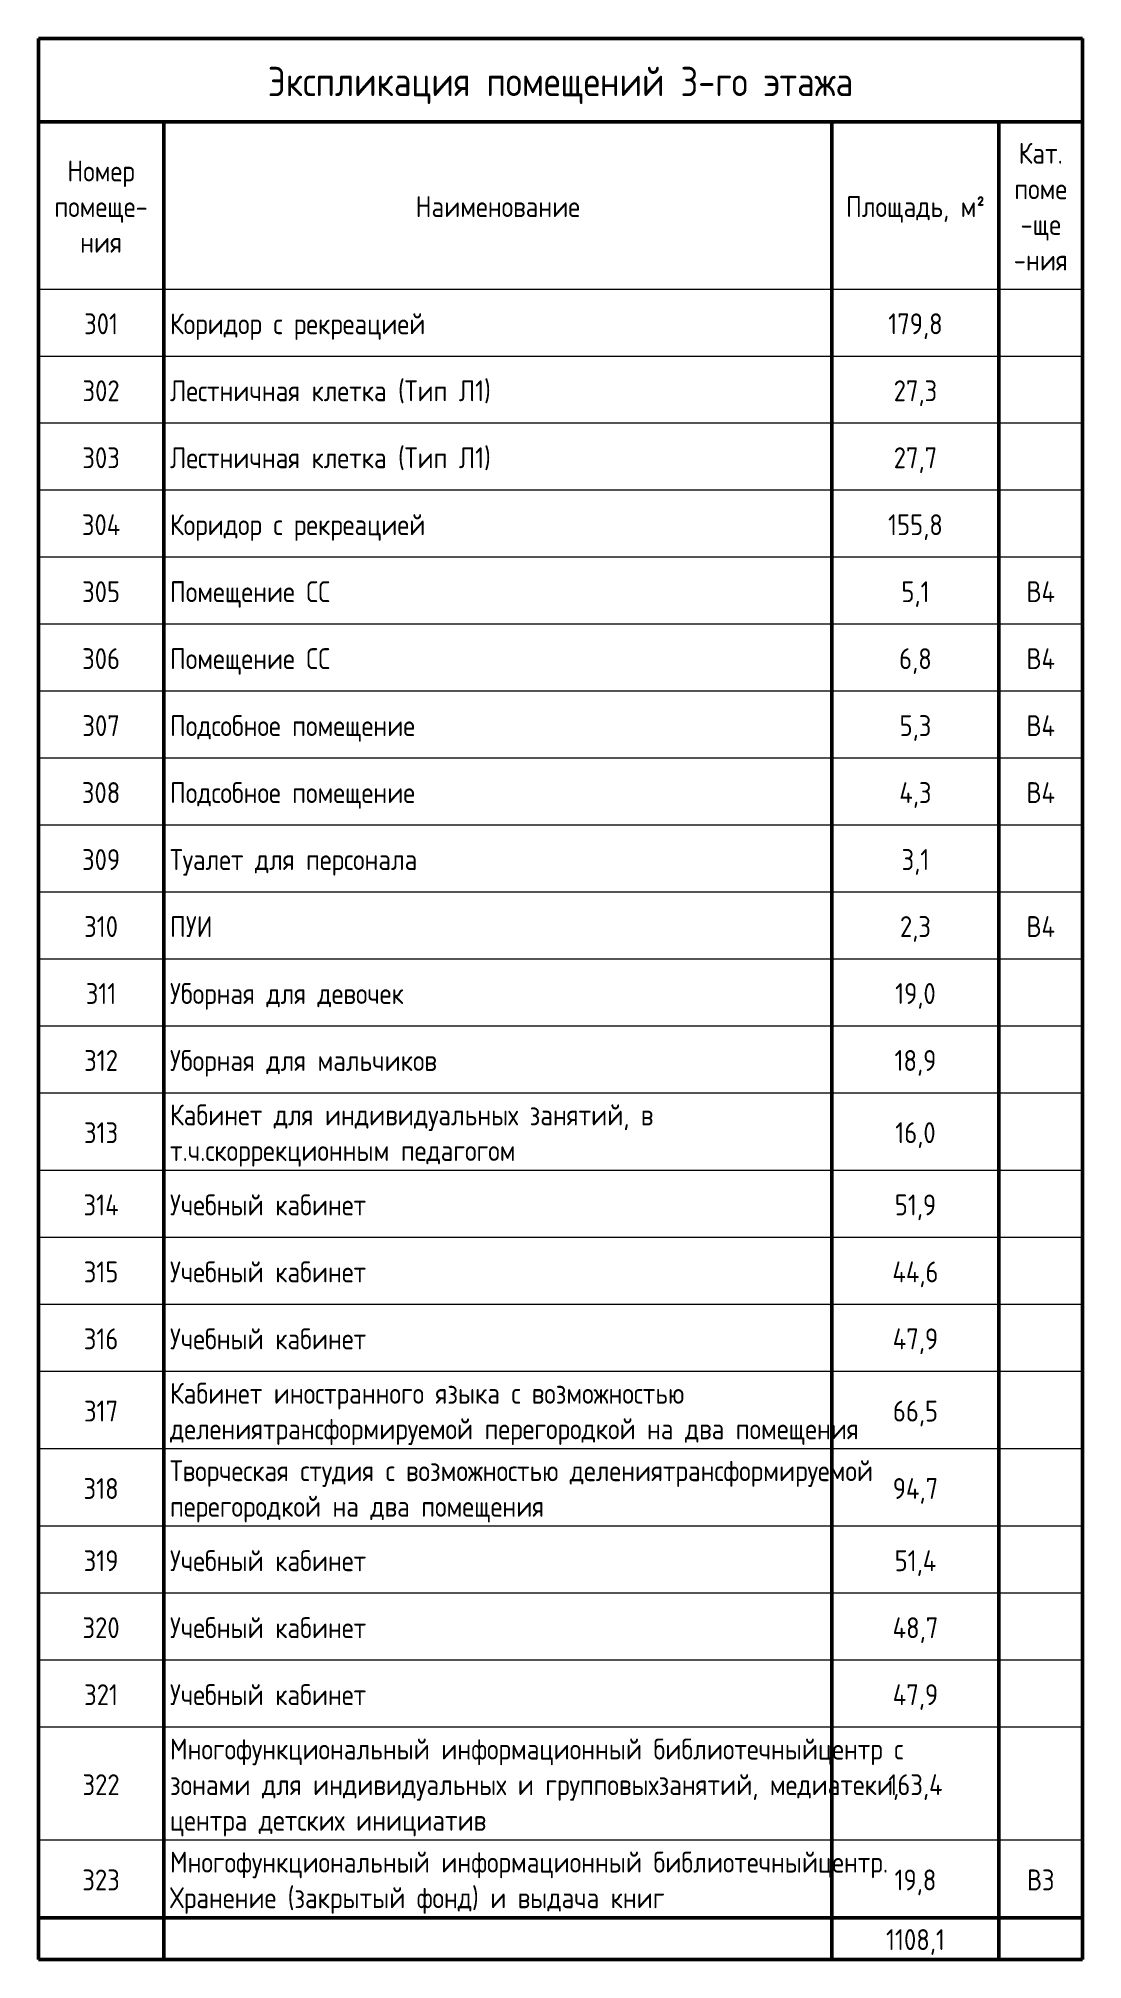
# Model space of a CAD drawing. Header units: millimetres. Extents: x -42533 to 645315, y 3457 to 82611.
# Drawn here: x 341114 to 353615, y 41031 to 64033 of the extents above; entities that cross this region are included whole.
import ezdxf

# ---------------------------------------------------------------- set-up
doc = ezdxf.new("R2010")
doc.units = ezdxf.units.MM
doc.layers.add('Графика', color=7, linetype='Continuous', lineweight=20)
doc.layers.add('Линии', color=7, linetype='Continuous', lineweight=9, true_color=0x00a600)
doc.styles.add('GOST Common_10', font='GOST_Common.ttf', dxfattribs={"width": 0.9, "height": 3.5})
doc.styles.add('GOST Common_11', font='GOST_Common.ttf', dxfattribs={"width": 0.9, "height": 2.5})

msp = doc.modelspace()

# ---------------------------------------------------------------- texts
at = {"layer": 'Графика', "line_spacing_factor": 1.022761}
for s, insert, char_height, width, attachment_point, style in [('Экспликация помещений 3-го этажа', (347364.7, 63691.7), 350, 8447.113, 2, 'GOST Common_10'), ('Номер\\Pпомеще-\\Pния', (341864.2, 62570), 250, 1418.025, 2, 'GOST Common_11'), ('Кат.\\Pпоме\\P-ще\\P-ния', (353114.2, 62783.1), 250, 962.447, 2, 'GOST Common_11'), ('Наименование', (346614.2, 62143.9), 250, 2353.318, 2, 'GOST Common_11'), ('Площадь, м\\fGOST Common|b0|i0|c238|p34|;\\W.9;²', (351614.2, 62143.9), 250, 2009.372, 2, 'GOST Common_11'), ('301', (341864.2, 60740.7), 250, 509.886, 2, 'GOST Common_11'), ('Коридор с рекреацией', (342689.2, 60740.7), 250, 3611.439, 1, 'GOST Common_11'), ('179,8', (351614.2, 60740.7), 250, 790.474, 2, 'GOST Common_11'), ('302', (341864.2, 59938.8), 250, 561.176, 2, 'GOST Common_11'), ('Лестничная клетка (Тип Л1)', (342689.2, 59938.8), 250, 4595.005, 1, 'GOST Common_11'), ('27,3', (351614.2, 59938.8), 250, 654.705, 2, 'GOST Common_11'), ('303', (341864.2, 59137), 250, 561.176, 2, 'GOST Common_11'), ('Лестничная клетка (Тип Л1)', (342689.2, 59137), 250, 4595.005, 1, 'GOST Common_11'), ('27,7', (351614.2, 59137), 250, 654.705, 2, 'GOST Common_11'), ('304', (341864.2, 58335.2), 250, 588.33, 2, 'GOST Common_11'), ('Коридор с рекреацией', (342689.2, 58335.2), 250, 3611.439, 1, 'GOST Common_11'), ('155,8', (351614.2, 58335.2), 250, 790.474, 2, 'GOST Common_11'), ('305', (341864.2, 57533.3), 250, 561.176, 2, 'GOST Common_11'), ('Помещение СС', (342689.2, 57533.3), 250, 2286.943, 1, 'GOST Common_11'), ('5,1', (351614.2, 57533.3), 250, 416.356, 2, 'GOST Common_11'), ('В4', (353114.2, 57533.3), 250, 428.425, 2, 'GOST Common_11'), ('306', (341864.2, 56731.5), 250, 561.176, 2, 'GOST Common_11'), ('Помещение СС', (342689.2, 56731.5), 250, 2286.943, 1, 'GOST Common_11'), ('6,8', (351614.2, 56731.5), 250, 467.647, 2, 'GOST Common_11'), ('В4', (353114.2, 56731.5), 250, 428.425, 2, 'GOST Common_11'), ('307', (341864.2, 55929.6), 250, 561.176, 2, 'GOST Common_11'), ('Подсобное помещение', (342689.2, 55929.6), 250, 3572.217, 1, 'GOST Common_11'), ('5,3', (351614.2, 55929.6), 250, 467.647, 2, 'GOST Common_11'), ('В4', (353114.2, 55929.6), 250, 428.425, 2, 'GOST Common_11'), ('308', (341864.2, 55127.8), 250, 561.176, 2, 'GOST Common_11'), ('Подсобное помещение', (342689.2, 55127.8), 250, 3572.217, 1, 'GOST Common_11'), ('4,3', (351614.2, 55127.8), 250, 494.8, 2, 'GOST Common_11'), ('В4', (353114.2, 55127.8), 250, 428.425, 2, 'GOST Common_11'), ('309', (341864.2, 54326), 250, 561.176, 2, 'GOST Common_11'), ('Туалет для персонала', (342689.2, 54326), 250, 3692.9, 1, 'GOST Common_11'), ('3,1', (351614.2, 54326), 250, 416.356, 2, 'GOST Common_11'), ('310', (341864.2, 53524.1), 250, 509.886, 2, 'GOST Common_11'), ('ПУИ', (342689.2, 53524.1), 250, 642.637, 1, 'GOST Common_11'), ('2,3', (351614.2, 53524.1), 250, 467.647, 2, 'GOST Common_11'), ('В4', (353114.2, 53524.1), 250, 428.425, 2, 'GOST Common_11'), ('311', (341864.2, 52722.3), 250, 458.595, 2, 'GOST Common_11'), ('Уборная для девочек', (342689.2, 52722.3), 250, 3421.363, 1, 'GOST Common_11'), ('19,0', (351614.2, 52722.3), 250, 603.415, 2, 'GOST Common_11'), ('312', (341864.2, 51920.4), 250, 509.886, 2, 'GOST Common_11'), ('Уборная для мальчиков', (342689.2, 51920.4), 250, 3849.788, 1, 'GOST Common_11'), ('18,9', (351614.2, 51920.4), 250, 603.415, 2, 'GOST Common_11'), ('Кабинет для индивидуальных занятий, в т.ч.скоррекционным педагогом', (342689.2, 51268.9), 250, 7533.636, 1, 'GOST Common_11'), ('313', (341864.2, 51055.9), 250, 509.886, 2, 'GOST Common_11'), ('16,0', (351614.2, 51055.9), 250, 603.415, 2, 'GOST Common_11'), ('314', (341864.2, 50191.3), 250, 537.039, 2, 'GOST Common_11'), ('Учебный кабинет', (342689.2, 50191.3), 250, 2848.119, 1, 'GOST Common_11'), ('51,9', (351614.2, 50191.3), 250, 603.415, 2, 'GOST Common_11'), ('315', (341864.2, 49389.4), 250, 509.886, 2, 'GOST Common_11'), ('Учебный кабинет', (342689.2, 49389.4), 250, 2848.119, 1, 'GOST Common_11'), ('44,6', (351614.2, 49389.4), 250, 709.013, 2, 'GOST Common_11'), ('316', (341864.2, 48587.6), 250, 509.886, 2, 'GOST Common_11'), ('Учебный кабинет', (342689.2, 48587.6), 250, 2848.119, 1, 'GOST Common_11'), ('47,9', (351614.2, 48587.6), 250, 681.859, 2, 'GOST Common_11'), ('Кабинет иностранного языка с возможностью делениятрансформируемой перегородкой на два помещения', (342689.2, 47936.1), 250, 9024.071, 1, 'GOST Common_11'), ('317', (341864.2, 47723), 250, 509.886, 2, 'GOST Common_11'), ('66,5', (351614.2, 47723), 250, 654.705, 2, 'GOST Common_11'), ('Творческая студия с возможностью делениятрансформируемой перегородкой на два помещения', (342689.2, 47008.8), 250, 8559.442, 1, 'GOST Common_11'), ('318', (341864.2, 46795.7), 250, 509.886, 2, 'GOST Common_11'), ('94,7', (351614.2, 46795.7), 250, 681.859, 2, 'GOST Common_11'), ('319', (341864.2, 45931.2), 250, 509.886, 2, 'GOST Common_11'), ('Учебный кабинет', (342689.2, 45931.2), 250, 2848.119, 1, 'GOST Common_11'), ('51,4', (351614.2, 45931.2), 250, 630.569, 2, 'GOST Common_11'), ('320', (341864.2, 45129.3), 250, 561.176, 2, 'GOST Common_11'), ('Учебный кабинет', (342689.2, 45129.3), 250, 2848.119, 1, 'GOST Common_11'), ('48,7', (351614.2, 45129.3), 250, 681.859, 2, 'GOST Common_11'), ('321', (341864.2, 44327.5), 250, 509.886, 2, 'GOST Common_11'), ('Учебный кабинет', (342689.2, 44327.5), 250, 2848.119, 1, 'GOST Common_11'), ('47,9', (351614.2, 44327.5), 250, 681.859, 2, 'GOST Common_11'), ('Многофункциональный информационный библиотечныйцентр с зонами для индивидуальных и групповыхзанятий, медиатеки, центра детских инициатив', (342689.2, 43676), 250, 9039.157, 1, 'GOST Common_11'), ('322', (341864.2, 43249.8), 250, 561.176, 2, 'GOST Common_11'), ('163,4', (351614.2, 43249.8), 250, 817.627, 2, 'GOST Common_11'), ('Многофункциональный информационный библиотечныйцентр. Хранение (закрытый фонд) и выдача книг', (342689.2, 42322.5), 250, 9039.157, 1, 'GOST Common_11'), ('323', (341864.2, 42109.5), 250, 561.176, 2, 'GOST Common_11'), ('19,8', (351614.2, 42109.5), 250, 603.415, 2, 'GOST Common_11'), ('В3', (353114.2, 42109.5), 250, 401.271, 2, 'GOST Common_11'), ('1108,1', (351614.2, 41395.2), 250, 874.952, 2, 'GOST Common_11')]:
    msp.add_mtext(s, dxfattribs=dict(at, insert=insert, char_height=char_height, width=width, attachment_point=attachment_point, style=style))

# ---------------------------------------------------------------- linework, layer by layer
at = {"layer": 'Линии', "color": 7, "lineweight": 50}
for p, q in [((341114.2, 64032.6), (341114.2, 63032.6)), ((353615.1, 64032.6), (341114.2, 64032.6)), ((353615.1, 63032.6), (353615.1, 64032.6)), ((341114.2, 63032.6), (341114.2, 41031)), ((341114.2, 63032.6), (353615.1, 63032.6)), ((342614.2, 63032.6), (342614.2, 61028)), ((350614.2, 63032.6), (350614.2, 61028)), ((352614.2, 63032.6), (352614.2, 61028)), ((353614.2, 63032.6), (353614.2, 61028)), ((353615.1, 63032.6), (353615.1, 41031)), ((342614.2, 61028), (342614.2, 60226.1)), ((350614.2, 61028), (350614.2, 60226.1)), ((352614.2, 61028), (352614.2, 60226.1)), ((353614.2, 61028), (353614.2, 60226.1)), ((342614.2, 60226.1), (342614.2, 59424.3)), ((350614.2, 60226.1), (350614.2, 59424.3)), ((352614.2, 60226.1), (352614.2, 59424.3)), ((353614.2, 60226.1), (353614.2, 59424.3)), ((342614.2, 59424.3), (342614.2, 58622.4)), ((350614.2, 59424.3), (350614.2, 58622.4)), ((352614.2, 59424.3), (352614.2, 58622.4)), ((353614.2, 59424.3), (353614.2, 58622.4)), ((342614.2, 58622.4), (342614.2, 57820.6)), ((350614.2, 58622.4), (350614.2, 57820.6)), ((352614.2, 58622.4), (352614.2, 57820.6)), ((353614.2, 58622.4), (353614.2, 57820.6)), ((342614.2, 57820.6), (342614.2, 57018.8)), ((350614.2, 57820.6), (350614.2, 57018.8)), ((352614.2, 57820.6), (352614.2, 57018.8)), ((353614.2, 57820.6), (353614.2, 57018.8)), ((342614.2, 57018.8), (342614.2, 56216.9)), ((350614.2, 57018.8), (350614.2, 56216.9)), ((352614.2, 57018.8), (352614.2, 56216.9)), ((353614.2, 57018.8), (353614.2, 56216.9)), ((342614.2, 56216.9), (342614.2, 55415.1)), ((350614.2, 56216.9), (350614.2, 55415.1)), ((352614.2, 56216.9), (352614.2, 55415.1)), ((353614.2, 56216.9), (353614.2, 55415.1)), ((342614.2, 55415.1), (342614.2, 54613.2)), ((350614.2, 55415.1), (350614.2, 54613.2)), ((352614.2, 55415.1), (352614.2, 54613.2)), ((353614.2, 55415.1), (353614.2, 54613.2)), ((342614.2, 54613.2), (342614.2, 53811.4)), ((350614.2, 54613.2), (350614.2, 53811.4)), ((352614.2, 54613.2), (352614.2, 53811.4)), ((353614.2, 54613.2), (353614.2, 53811.4)), ((342614.2, 53811.4), (342614.2, 53009.6)), ((350614.2, 53811.4), (350614.2, 53009.6)), ((352614.2, 53811.4), (352614.2, 53009.6)), ((353614.2, 53811.4), (353614.2, 53009.6)), ((342614.2, 53009.6), (342614.2, 52207.7)), ((350614.2, 53009.6), (350614.2, 52207.7)), ((352614.2, 53009.6), (352614.2, 52207.7)), ((353614.2, 53009.6), (353614.2, 52207.7)), ((342614.2, 52207.7), (342614.2, 51405.9)), ((350614.2, 52207.7), (350614.2, 51405.9)), ((352614.2, 52207.7), (352614.2, 51405.9)), ((353614.2, 52207.7), (353614.2, 51405.9)), ((342614.2, 51405.9), (342614.2, 50478.6)), ((350614.2, 51405.9), (350614.2, 50478.6)), ((352614.2, 51405.9), (352614.2, 50478.6)), ((353614.2, 51405.9), (353614.2, 50478.6)), ((342614.2, 50478.6), (342614.2, 49676.7)), ((350614.2, 50478.6), (350614.2, 49676.7)), ((352614.2, 50478.6), (352614.2, 49676.7)), ((353614.2, 50478.6), (353614.2, 49676.7)), ((342614.2, 49676.7), (342614.2, 48874.9)), ((350614.2, 49676.7), (350614.2, 48874.9)), ((352614.2, 49676.7), (352614.2, 48874.9)), ((353614.2, 49676.7), (353614.2, 48874.9)), ((342614.2, 48874.9), (342614.2, 48073.1)), ((350614.2, 48874.9), (350614.2, 48073.1)), ((352614.2, 48874.9), (352614.2, 48073.1)), ((353614.2, 48874.9), (353614.2, 48073.1)), ((342614.2, 48073.1), (342614.2, 47145.8)), ((350614.2, 48073.1), (350614.2, 47145.8)), ((352614.2, 48073.1), (352614.2, 47145.8)), ((353614.2, 48073.1), (353614.2, 47145.8)), ((342614.2, 47145.8), (342614.2, 46218.5)), ((350614.2, 47145.8), (350614.2, 46218.5)), ((352614.2, 47145.8), (352614.2, 46218.5)), ((353614.2, 47145.8), (353614.2, 46218.5)), ((342614.2, 46218.5), (342614.2, 45416.6)), ((350614.2, 46218.5), (350614.2, 45416.6)), ((352614.2, 46218.5), (352614.2, 45416.6)), ((353614.2, 46218.5), (353614.2, 45416.6)), ((342614.2, 45416.6), (342614.2, 44614.8)), ((350614.2, 45416.6), (350614.2, 44614.8)), ((352614.2, 45416.6), (352614.2, 44614.8)), ((353614.2, 45416.6), (353614.2, 44614.8)), ((342614.2, 44614.8), (342614.2, 43812.9)), ((350614.2, 44614.8), (350614.2, 43812.9)), ((352614.2, 44614.8), (352614.2, 43812.9)), ((353614.2, 44614.8), (353614.2, 43812.9)), ((342614.2, 43812.9), (342614.2, 42459.5)), ((350614.2, 43812.9), (350614.2, 42459.5)), ((352614.2, 43812.9), (352614.2, 42459.5)), ((353614.2, 43812.9), (353614.2, 42459.5)), ((342614.2, 42459.5), (342614.2, 41532.2)), ((350614.2, 42459.5), (350614.2, 41532.2)), ((352614.2, 42459.5), (352614.2, 41532.2)), ((353614.2, 42459.5), (353614.2, 41532.2)), ((342614.2, 41532.2), (341114.2, 41532.2)), ((350614.2, 41532.2), (342614.2, 41532.2)), ((342614.2, 41532.2), (342614.2, 41031)), ((352614.2, 41532.2), (350614.2, 41532.2)), ((350614.2, 41532.2), (350614.2, 41031)), ((353614.2, 41532.2), (352614.2, 41532.2)), ((352614.2, 41532.2), (352614.2, 41031)), ((353614.2, 41532.2), (353614.2, 41031)), ((353615.1, 41031), (341114.2, 41031))]:
    msp.add_line(p, q, dxfattribs=at)
at = {"layer": 'Линии', "color": 7, "lineweight": 20}
for p, q in [((342614.2, 61028), (341114.2, 61028)), ((350614.2, 61028), (342614.2, 61028)), ((352614.2, 61028), (350614.2, 61028)), ((353614.2, 61028), (352614.2, 61028)), ((342614.2, 60226.1), (341114.2, 60226.1)), ((350614.2, 60226.1), (342614.2, 60226.1)), ((352614.2, 60226.1), (350614.2, 60226.1)), ((353614.2, 60226.1), (352614.2, 60226.1)), ((342614.2, 59424.3), (341114.2, 59424.3)), ((350614.2, 59424.3), (342614.2, 59424.3)), ((352614.2, 59424.3), (350614.2, 59424.3)), ((353614.2, 59424.3), (352614.2, 59424.3)), ((342614.2, 58622.4), (341114.2, 58622.4)), ((350614.2, 58622.4), (342614.2, 58622.4)), ((352614.2, 58622.4), (350614.2, 58622.4)), ((353614.2, 58622.4), (352614.2, 58622.4)), ((342614.2, 57820.6), (341114.2, 57820.6)), ((350614.2, 57820.6), (342614.2, 57820.6)), ((352614.2, 57820.6), (350614.2, 57820.6)), ((353614.2, 57820.6), (352614.2, 57820.6)), ((342614.2, 57018.8), (341114.2, 57018.8)), ((350614.2, 57018.8), (342614.2, 57018.8)), ((352614.2, 57018.8), (350614.2, 57018.8)), ((353614.2, 57018.8), (352614.2, 57018.8)), ((342614.2, 56216.9), (341114.2, 56216.9)), ((350614.2, 56216.9), (342614.2, 56216.9)), ((352614.2, 56216.9), (350614.2, 56216.9)), ((353614.2, 56216.9), (352614.2, 56216.9)), ((342614.2, 55415.1), (341114.2, 55415.1)), ((350614.2, 55415.1), (342614.2, 55415.1)), ((352614.2, 55415.1), (350614.2, 55415.1)), ((353614.2, 55415.1), (352614.2, 55415.1)), ((342614.2, 54613.2), (341114.2, 54613.2)), ((350614.2, 54613.2), (342614.2, 54613.2)), ((352614.2, 54613.2), (350614.2, 54613.2)), ((353614.2, 54613.2), (352614.2, 54613.2)), ((342614.2, 53811.4), (341114.2, 53811.4)), ((350614.2, 53811.4), (342614.2, 53811.4)), ((352614.2, 53811.4), (350614.2, 53811.4)), ((353614.2, 53811.4), (352614.2, 53811.4)), ((342614.2, 53009.6), (341114.2, 53009.6)), ((350614.2, 53009.6), (342614.2, 53009.6)), ((352614.2, 53009.6), (350614.2, 53009.6)), ((353614.2, 53009.6), (352614.2, 53009.6)), ((342614.2, 52207.7), (341114.2, 52207.7)), ((350614.2, 52207.7), (342614.2, 52207.7)), ((352614.2, 52207.7), (350614.2, 52207.7)), ((353614.2, 52207.7), (352614.2, 52207.7)), ((342614.2, 51405.9), (341114.2, 51405.9)), ((350614.2, 51405.9), (342614.2, 51405.9)), ((352614.2, 51405.9), (350614.2, 51405.9)), ((353614.2, 51405.9), (352614.2, 51405.9)), ((342614.2, 50478.6), (341114.2, 50478.6)), ((350614.2, 50478.6), (342614.2, 50478.6)), ((352614.2, 50478.6), (350614.2, 50478.6)), ((353614.2, 50478.6), (352614.2, 50478.6)), ((342614.2, 49676.7), (341114.2, 49676.7)), ((350614.2, 49676.7), (342614.2, 49676.7)), ((352614.2, 49676.7), (350614.2, 49676.7)), ((353614.2, 49676.7), (352614.2, 49676.7)), ((342614.2, 48874.9), (341114.2, 48874.9)), ((350614.2, 48874.9), (342614.2, 48874.9)), ((352614.2, 48874.9), (350614.2, 48874.9)), ((353614.2, 48874.9), (352614.2, 48874.9)), ((342614.2, 48073.1), (341114.2, 48073.1)), ((350614.2, 48073.1), (342614.2, 48073.1)), ((352614.2, 48073.1), (350614.2, 48073.1)), ((353614.2, 48073.1), (352614.2, 48073.1)), ((342614.2, 47145.8), (341114.2, 47145.8)), ((350614.2, 47145.8), (342614.2, 47145.8)), ((352614.2, 47145.8), (350614.2, 47145.8)), ((353614.2, 47145.8), (352614.2, 47145.8)), ((342614.2, 46218.5), (341114.2, 46218.5)), ((350614.2, 46218.5), (342614.2, 46218.5)), ((352614.2, 46218.5), (350614.2, 46218.5)), ((353614.2, 46218.5), (352614.2, 46218.5)), ((342614.2, 45416.6), (341114.2, 45416.6)), ((350614.2, 45416.6), (342614.2, 45416.6)), ((352614.2, 45416.6), (350614.2, 45416.6)), ((353614.2, 45416.6), (352614.2, 45416.6)), ((342614.2, 44614.8), (341114.2, 44614.8)), ((350614.2, 44614.8), (342614.2, 44614.8)), ((352614.2, 44614.8), (350614.2, 44614.8)), ((353614.2, 44614.8), (352614.2, 44614.8)), ((342614.2, 43812.9), (341114.2, 43812.9)), ((350614.2, 43812.9), (342614.2, 43812.9)), ((352614.2, 43812.9), (350614.2, 43812.9)), ((353614.2, 43812.9), (352614.2, 43812.9)), ((342614.2, 42459.5), (341114.2, 42459.5)), ((350614.2, 42459.5), (342614.2, 42459.5)), ((352614.2, 42459.5), (350614.2, 42459.5)), ((353614.2, 42459.5), (352614.2, 42459.5))]:
    msp.add_line(p, q, dxfattribs=at)

msp.set_redraw_order([(e.dxf.handle, doc.entitydb.next_handle()) for e in msp.query("TEXT MTEXT ATTDEF DIMENSION ARC_DIMENSION")])  # texts and dimensions are drawn at this point

doc.saveas('drawing.dxf')
